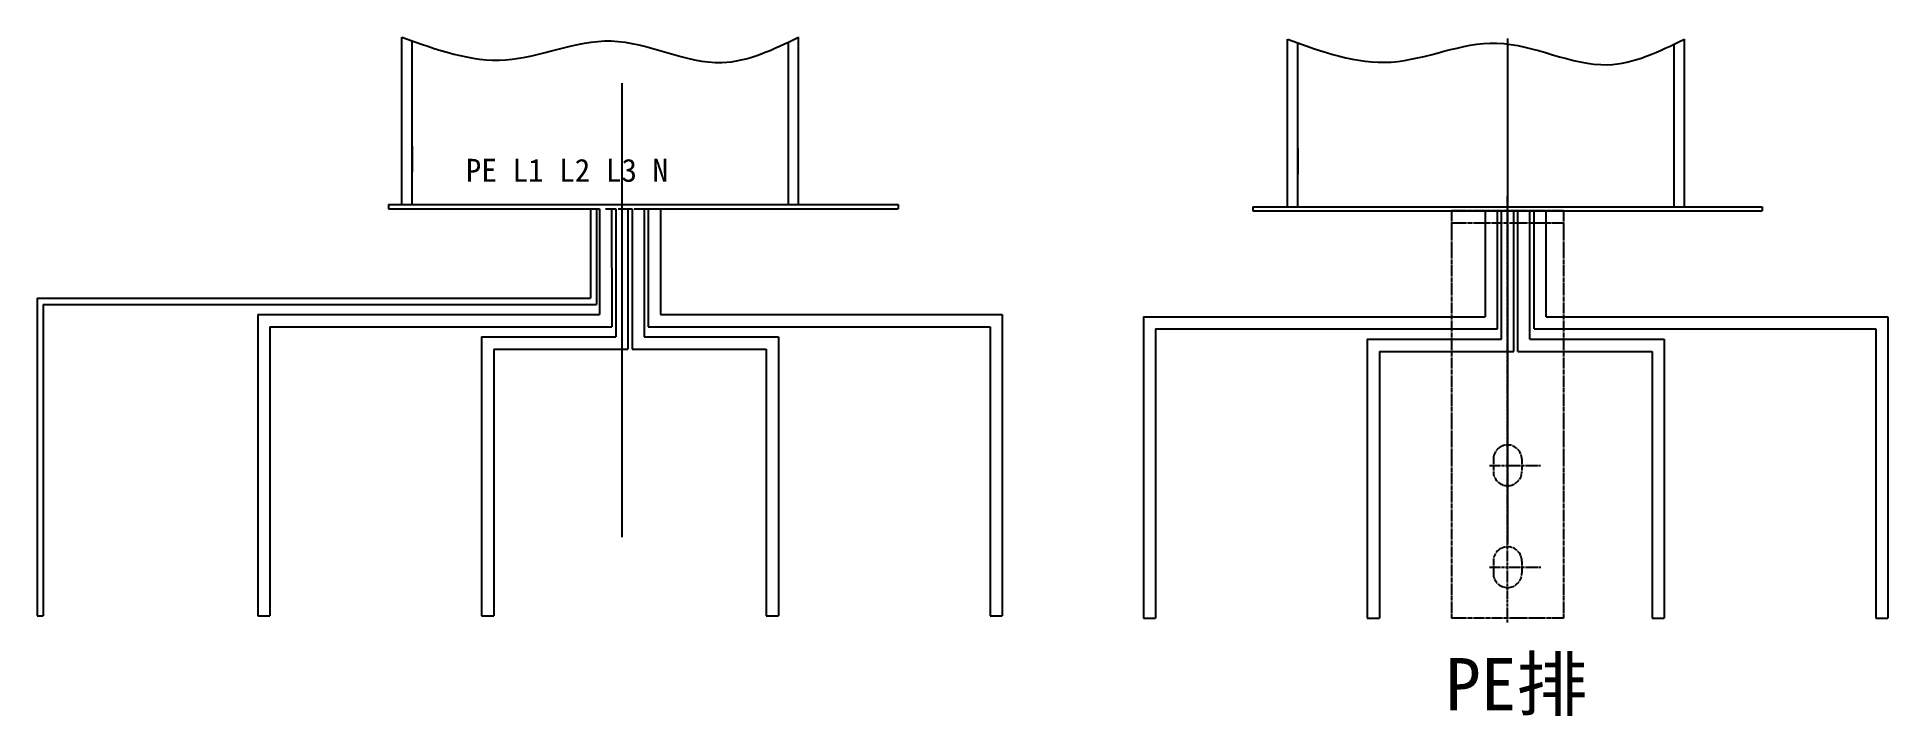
# Model space of a CAD drawing. Header units: millimetres. Extents: x 574498 to 1170950, y -60215 to -53982.
# Drawn here: x 574498 to 575408, y -57680 to -57346 of the extents above; entities that cross this region are included whole.
import ezdxf

# ---------------------------------------------------------------- set-up
doc = ezdxf.new("R2010")
doc.units = ezdxf.units.MM
doc.linetypes.add('CENT', pattern=[3, 2.25, -0.25, 0.25, -0.25])
doc.linetypes.add('CENTER', pattern=[2, 1.25, -0.25, 0.25, -0.25])
doc.layers.add('05', color=4, linetype='CENT')
doc.styles.get("Standard").update_dxf_attribs({"font": ''})
doc.styles.add('STYLE1', font='')
doc.styles.get('Standard').set_extended_font_data('NSimSun')
doc.styles.get('STYLE1').set_extended_font_data('仿宋_GB2312')

msp = doc.modelspace()

# ---------------------------------------------------------------- texts
at = {"insert": (574708.84532, -57405.89908), "char_height": 11.25, "width": 1013.049, "attachment_point": 1}
msp.add_mtext('PE L1 L2 L3 N', dxfattribs=at)
at = {"layer": '05', "color": 4, "style": 'STYLE1'}
msp.add_text('PE排', height=25.646596, dxfattribs=at).set_placement((575190.38812, -57676.74255))

# ---------------------------------------------------------------- blocks, each defined once
blk = doc.blocks.new('A$C161F11D1')
for p, q in [((27.5, 0), (-27.5, 0)), ((-27.5, 0), (-27.5, -200)), ((27.5, 0), (27.5, -200)), ((27.5, -6), (-27.5, -6)), ((-7, -122), (-7, -128)), ((7, -122), (7, -128)), ((-7, -172), (-7, -178)), ((7, -172), (7, -178)), ((27.5, -200), (-27.5, -200))]:
    blk.add_line(p, q)
at = {"color": 1, "linetype": 'CENTER'}
for p, q in [((0, -202.21), (0, 7.02)), ((-8.88, -125), (16.15, -125)), ((-8.88, -175), (16.51, -175))]:
    blk.add_line(p, q, dxfattribs=at)
for centre, start, end in [((0, -122), 0, 180), ((0, -128), 180, 0), ((0, -172), 0, 180), ((0, -178), 180, 0)]:
    blk.add_arc(centre, 7, start, end)

# ---------------------------------------------------------------- linework, layer by layer
for p, q in [((574677.49947, -57428.40239), (574677.49947, -57346.08819)), ((574682.49947, -57428.40239), (574682.49947, -57347.90162)), ((574867.49947, -57428.40239), (574867.49947, -57348.5097)), ((574872.49947, -57428.40239), (574872.49947, -57346.08819)), ((575112.88291, -57429.46854), (575112.88291, -57347.15434)), ((575117.88291, -57429.46854), (575117.88291, -57348.96777)), ((575307.88291, -57429.46854), (575307.88291, -57347.15434)), ((575302.88291, -57429.46854), (575302.88291, -57349.57585)), ((574682.46234, -57399.60737), (574682.46234, -57412.40311)), ((575117.84577, -57400.67352), (575117.84577, -57413.46926)), ((574670.95048, -57428.40239), (574921.40433, -57428.40239)), ((574670.95048, -57428.40239), (574670.95048, -57430.40239)), ((574670.95048, -57430.40239), (574774.59613, -57430.40239)), ((574770.10636, -57430.40239), (574770.10636, -57474.40239)), ((574773.10357, -57430.17862), (574773.10636, -57477.40239)), ((574774.59617, -57430.40239), (574774.60636, -57482.40239)), ((574777.63077, -57430.40239), (574782.60636, -57430.40239)), ((574780.53286, -57430.40238), (574780.60636, -57488.40239)), ((574782.60636, -57430.40239), (574782.60636, -57493.40239)), ((574783.73452, -57430.40239), (574790.68172, -57430.40239)), ((574788.60636, -57430.40239), (574788.60636, -57499.40239)), ((574790.69335, -57430.40239), (574790.60636, -57499.40239)), ((574791.66959, -57430.40239), (574921.40433, -57430.40239)), ((574796.60636, -57430.40239), (574796.60636, -57493.40239)), ((574798.60636, -57430.40239), (574798.60636, -57488.40239)), ((574804.60636, -57430.40239), (574804.60636, -57482.40239)), ((574921.40433, -57428.40239), (574921.40433, -57430.40239)), ((575095.76272, -57429.46854), (575346.21657, -57429.46854)), ((575095.76272, -57429.46854), (575095.76272, -57431.46854)), ((575346.21657, -57429.46854), (575346.21657, -57431.46854)), ((575095.76272, -57431.46854), (575346.21657, -57431.46854)), ((575209.98106, -57431.46854), (575209.98358, -57483.46854)), ((574498.10636, -57474.40239), (574498.10636, -57630.40239)), ((574498.10636, -57474.40239), (574770.10636, -57474.40239)), ((574501.10636, -57477.40239), (574501.10636, -57630.40239)), ((574501.10636, -57477.40239), (574773.10636, -57477.40239)), ((574606.60636, -57482.40239), (574606.60636, -57630.40239)), ((574606.60636, -57482.40239), (574774.60636, -57482.40239)), ((574804.60636, -57482.40239), (574972.60636, -57482.40239)), ((574972.60636, -57482.40239), (574972.60636, -57630.40239)), ((575041.98358, -57483.46854), (575209.98358, -57483.46854)), ((575041.98358, -57483.46854), (575041.98358, -57631.46854)), ((575239.98358, -57483.46854), (575407.98358, -57483.46854)), ((575407.98358, -57483.46854), (575407.98358, -57631.46854)), ((574612.60636, -57488.40239), (574612.60636, -57630.40239)), ((574612.60636, -57488.40239), (574780.60636, -57488.40239)), ((574716.60636, -57493.40239), (574716.60636, -57630.40239)), ((574716.60636, -57493.40239), (574782.60636, -57493.40239)), ((574796.60636, -57493.40239), (574862.60636, -57493.40239)), ((574798.60636, -57488.40239), (574966.60636, -57488.40239)), ((574862.60636, -57493.40239), (574862.60636, -57630.40239)), ((574966.60636, -57488.40239), (574966.60636, -57630.40239)), ((575047.98358, -57489.46854), (575215.98358, -57489.46854)), ((575047.98358, -57489.46854), (575047.98358, -57631.46854)), ((575151.98358, -57494.46854), (575217.98358, -57494.46854)), ((575151.98358, -57494.46854), (575151.98358, -57631.46854)), ((575231.98358, -57494.46854), (575297.98358, -57494.46854)), ((575233.98358, -57489.46854), (575401.98358, -57489.46854)), ((575297.98358, -57494.46854), (575297.98358, -57631.46854)), ((575401.98358, -57489.46854), (575401.98358, -57631.46854)), ((574722.60636, -57499.40239), (574722.60636, -57630.40239)), ((574722.60636, -57499.40239), (574788.60636, -57499.40239)), ((574790.60636, -57499.40239), (574856.60636, -57499.40239)), ((574856.60636, -57499.40239), (574856.60636, -57630.40239)), ((575157.98358, -57500.46854), (575223.98358, -57500.46854)), ((575157.98358, -57500.46854), (575157.98358, -57631.46854)), ((575225.98358, -57500.46854), (575291.98358, -57500.46854)), ((575291.98358, -57500.46854), (575291.98358, -57631.46854)), ((574498.10636, -57630.40239), (574501.10636, -57630.40239)), ((574606.60636, -57630.40239), (574612.60636, -57630.40239)), ((574716.60636, -57630.40239), (574722.60636, -57630.40239)), ((574856.60636, -57630.40239), (574862.60636, -57630.40239)), ((574966.60636, -57630.40239), (574972.60636, -57630.40239)), ((575041.98358, -57631.46854), (575047.98358, -57631.46854)), ((575151.98358, -57631.46854), (575157.98358, -57631.46854)), ((575291.98358, -57631.46854), (575297.98358, -57631.46854)), ((575401.98358, -57631.46854), (575407.98358, -57631.46854))]:
    msp.add_line(p, q)
at = {"color": 1}
for p, q in [((575220.99301, -57346.72106), (575220.98358, -57594.8858)), ((574785.60636, -57368.74799), (574785.60636, -57591.72023))]:
    msp.add_line(p, q, dxfattribs=at)
at = {"color": 6}
for p, q in [((575106.3277, -57429.46854), (575324.61444, -57429.46854)), ((575106.3277, -57431.46854), (575324.61444, -57431.46854))]:
    msp.add_line(p, q, dxfattribs=at)
at = {"color": 7}
for p, q in [((575215.98358, -57489.46854), (575215.98358, -57431.46854)), ((575217.98358, -57494.46854), (575217.98358, -57431.46854)), ((575223.98358, -57500.46854), (575223.98358, -57431.46854)), ((575225.98358, -57500.46854), (575225.98358, -57431.46854)), ((575231.98358, -57494.46854), (575231.98358, -57431.46854)), ((575233.98358, -57489.46854), (575233.98358, -57431.46854)), ((575239.98358, -57483.46854), (575239.98358, -57431.46854))]:
    msp.add_line(p, q, dxfattribs=at)
for points in [[(574677.49947, -57346.08819), (574728.42635, -57357.28363), (574780.27746, -57347.98428), (574834.7876, -57358.6121), (574872.49947, -57346.08819)], [(575112.88291, -57347.15434), (575163.80979, -57358.34977), (575215.6609, -57349.05043), (575270.17103, -57359.67825), (575307.88291, -57347.15434)]]:
    msp.add_spline(points, degree=3)

# ---------------------------------------------------------------- block references
at = {"layer": '05', "color": 4}
msp.add_blockref('A$C161F11D1', (575220.98965, -57431.46854), dxfattribs=at)

msp.set_redraw_order([(e.dxf.handle, doc.entitydb.next_handle()) for e in msp.query("TEXT MTEXT ATTDEF DIMENSION ARC_DIMENSION")])  # texts and dimensions are drawn at this point

doc.saveas('drawing.dxf')
